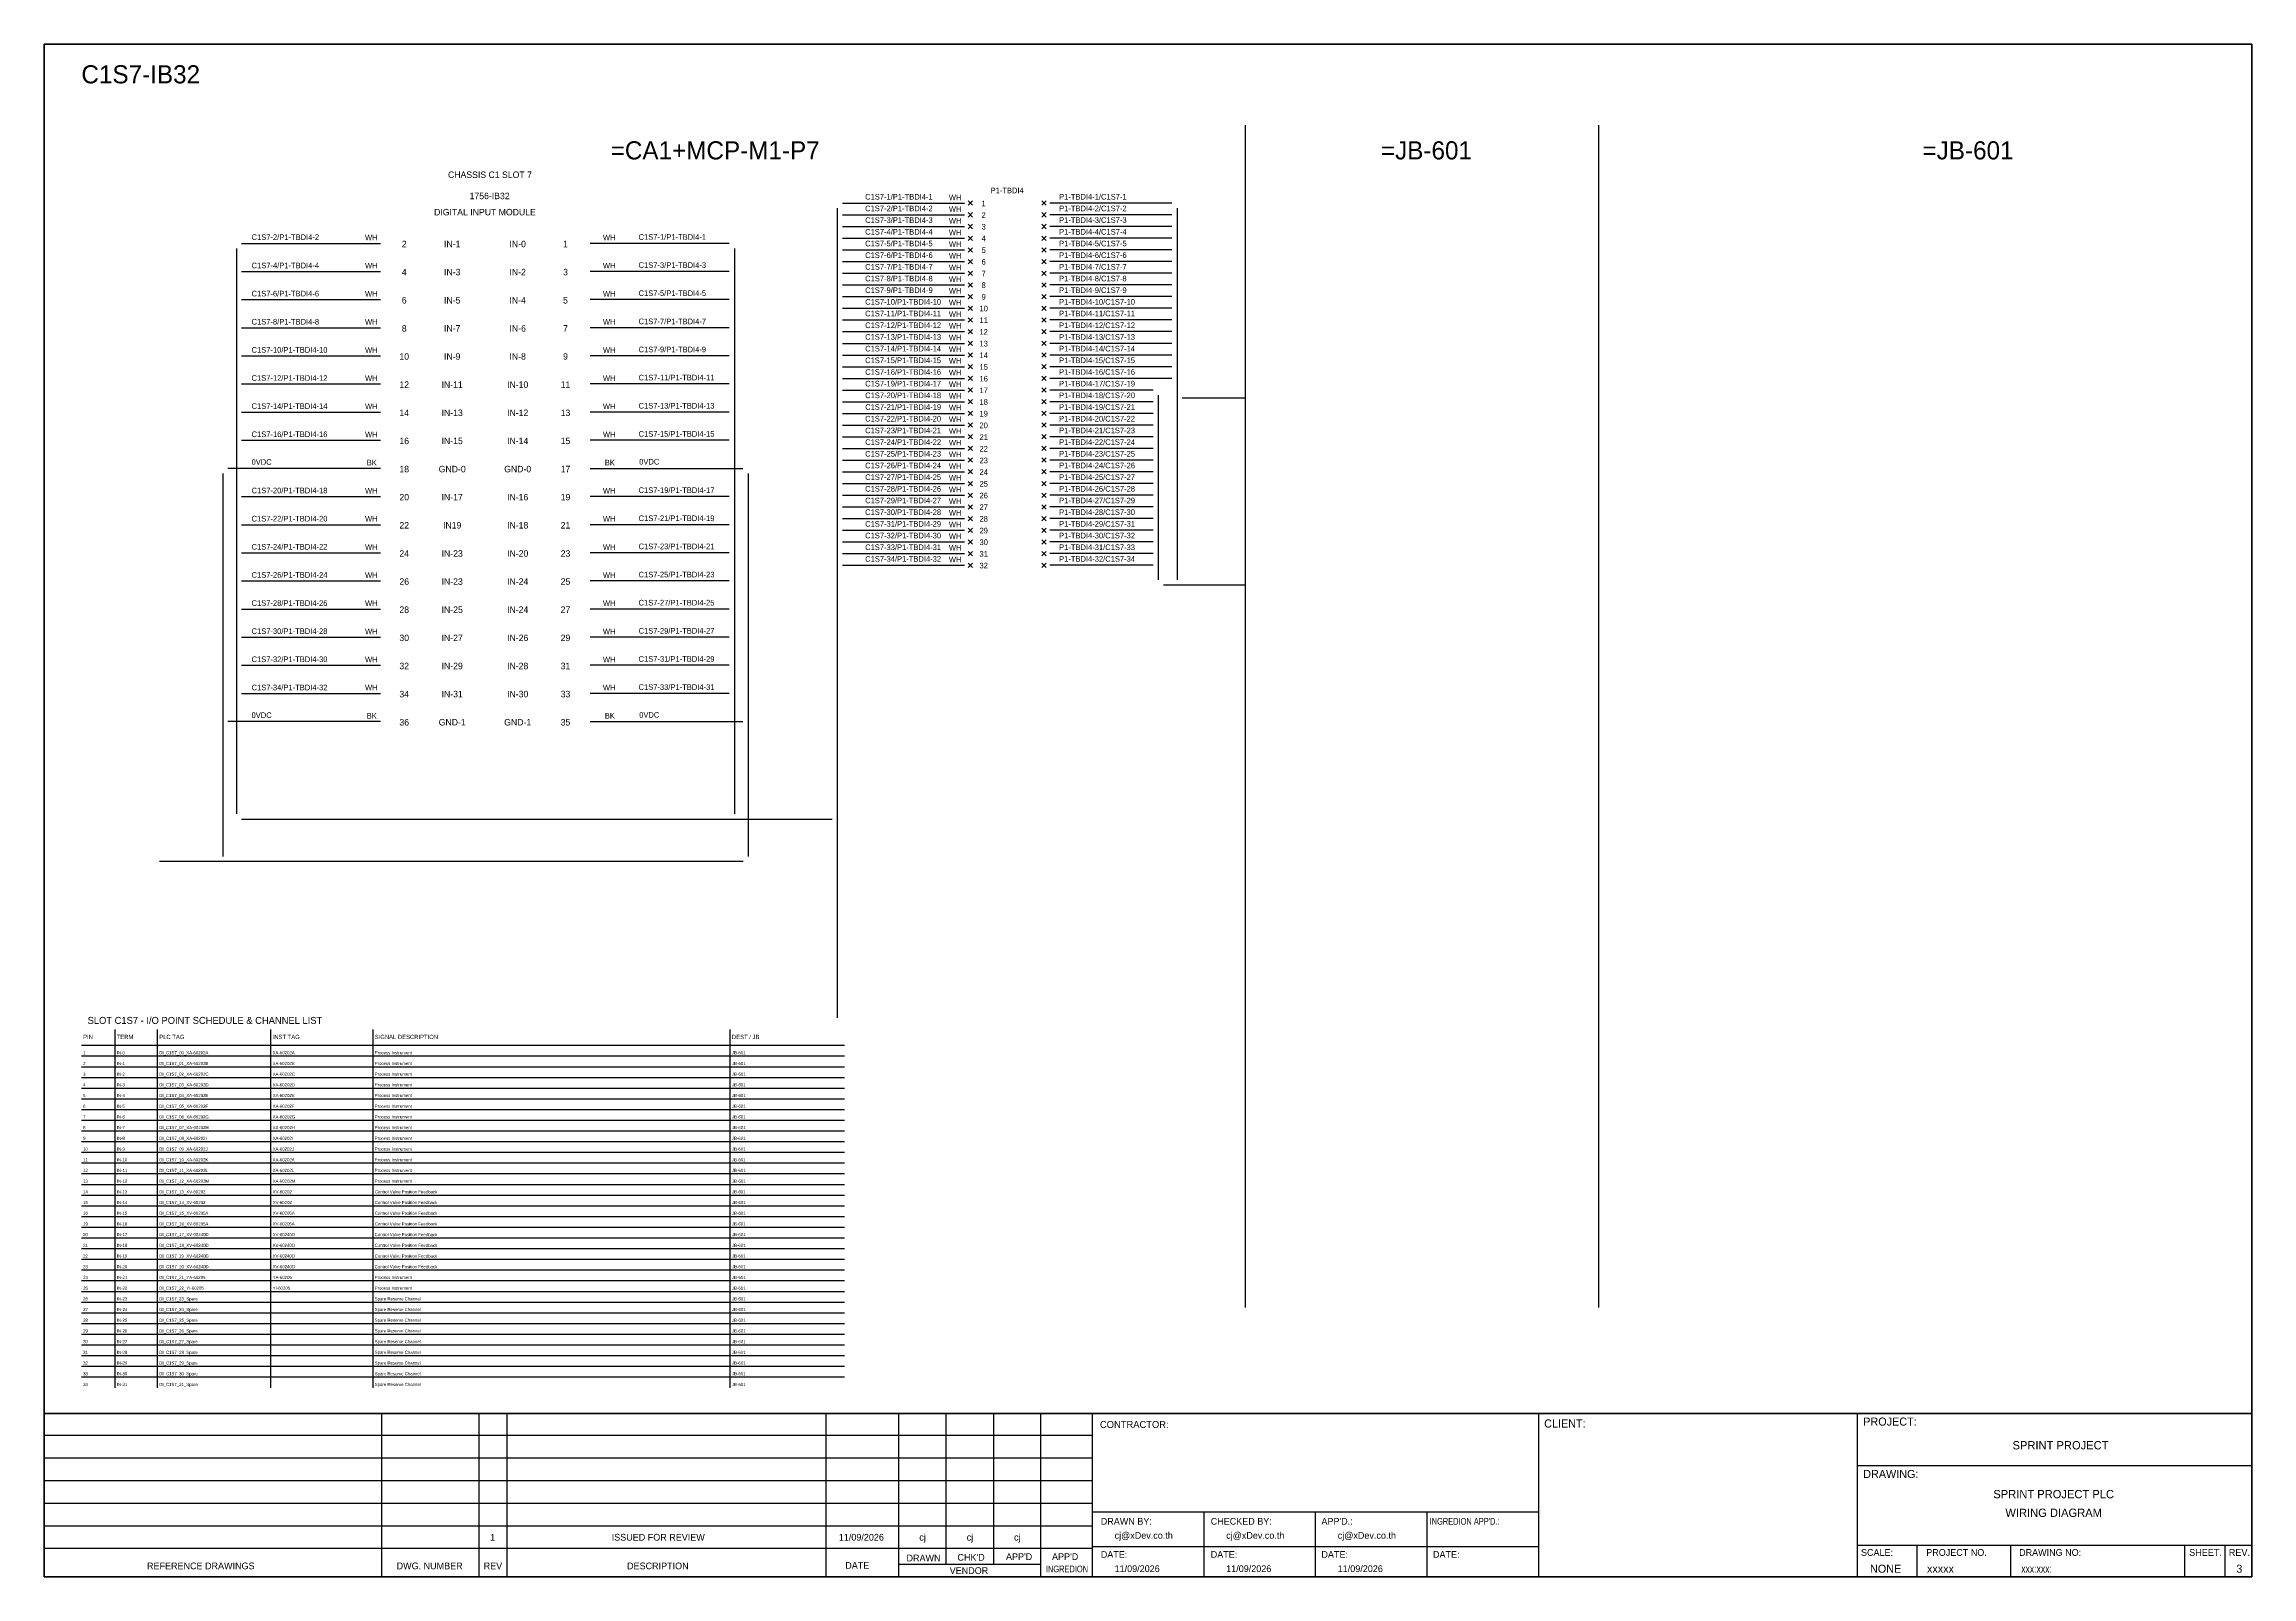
# Model space of a CAD drawing. Header units: metres. Extents: x 0 to 54213, y 0 to 2704.
# Drawn here: x 41933 to 45826, y 0 to 2704 of the extents above; entities that cross this region are included whole.
import ezdxf
from ezdxf.enums import TextEntityAlignment as Align

# ---------------------------------------------------------------- set-up
doc = ezdxf.new("R2010")
doc.units = ezdxf.units.M

msp = doc.modelspace()

# ---------------------------------------------------------------- linework, layer by layer
at = {"color": 1, "ltscale": 25.4}
for p, q in [((43570.2, 2427.5), (43562.6, 2419.9)), ((43562.6, 2427.5), (43570.2, 2419.9)), ((43692.3, 2427.5), (43700, 2419.9)), ((43700, 2427.5), (43692.3, 2419.9)), ((43570.2, 2406.9), (43562.6, 2399.2)), ((43562.6, 2406.9), (43570.2, 2399.2)), ((43570.2, 2386.3), (43562.6, 2378.6)), ((43562.6, 2386.3), (43570.2, 2378.6)), ((43692.3, 2406.9), (43700, 2399.2)), ((43700, 2406.9), (43692.3, 2399.2)), ((43692.3, 2386.3), (43700, 2378.6)), ((43700, 2386.3), (43692.3, 2378.6)), ((43570.2, 2365.7), (43562.6, 2358)), ((43562.6, 2365.7), (43570.2, 2358)), ((43570.2, 2345.1), (43562.6, 2337.4)), ((43562.6, 2345.1), (43570.2, 2337.4)), ((43692.3, 2365.7), (43700, 2358)), ((43700, 2365.7), (43692.3, 2358)), ((43692.3, 2345.1), (43700, 2337.4)), ((43700, 2345.1), (43692.3, 2337.4)), ((43570.2, 2324.5), (43562.6, 2316.8)), ((43562.6, 2324.5), (43570.2, 2316.8)), ((43570.2, 2303.9), (43562.6, 2296.2)), ((43562.6, 2303.9), (43570.2, 2296.2)), ((43692.3, 2324.5), (43700, 2316.8)), ((43700, 2324.5), (43692.3, 2316.8)), ((43692.3, 2303.9), (43700, 2296.2)), ((43700, 2303.9), (43692.3, 2296.2)), ((43570.2, 2283.2), (43562.6, 2275.6)), ((43562.6, 2283.2), (43570.2, 2275.6)), ((43570.2, 2262.6), (43562.6, 2255)), ((43562.6, 2262.6), (43570.2, 2255)), ((43692.3, 2283.2), (43700, 2275.6)), ((43700, 2283.2), (43692.3, 2275.6)), ((43692.3, 2262.6), (43700, 2255)), ((43700, 2262.6), (43692.3, 2255)), ((43570.2, 2242), (43562.6, 2234.3)), ((43562.6, 2242), (43570.2, 2234.3)), ((43570.2, 2221.4), (43562.6, 2213.7)), ((43562.6, 2221.4), (43570.2, 2213.7)), ((43692.3, 2242), (43700, 2234.3)), ((43700, 2242), (43692.3, 2234.3)), ((43692.3, 2221.4), (43700, 2213.7)), ((43700, 2221.4), (43692.3, 2213.7)), ((43570.2, 2200.8), (43562.6, 2193.1)), ((43562.6, 2200.8), (43570.2, 2193.1)), ((43692.3, 2200.8), (43700, 2193.1)), ((43700, 2200.8), (43692.3, 2193.1)), ((43570.2, 2180.2), (43562.6, 2172.5)), ((43562.6, 2180.2), (43570.2, 2172.5)), ((43570.2, 2159.6), (43562.6, 2151.9)), ((43562.6, 2159.6), (43570.2, 2151.9)), ((43692.3, 2180.2), (43700, 2172.5)), ((43700, 2180.2), (43692.3, 2172.5)), ((43692.3, 2159.6), (43700, 2151.9)), ((43700, 2159.6), (43692.3, 2151.9)), ((43570.2, 2139), (43562.6, 2131.3)), ((43562.6, 2139), (43570.2, 2131.3)), ((43570.2, 2118.3), (43562.6, 2110.7)), ((43562.6, 2118.3), (43570.2, 2110.7)), ((43692.3, 2139), (43700, 2131.3)), ((43700, 2139), (43692.3, 2131.3)), ((43692.3, 2118.3), (43700, 2110.7)), ((43700, 2118.3), (43692.3, 2110.7)), ((43570.2, 2097.7), (43562.6, 2090.1)), ((43562.6, 2097.7), (43570.2, 2090.1)), ((43570.2, 2077.1), (43562.6, 2069.5)), ((43562.6, 2077.1), (43570.2, 2069.5)), ((43692.3, 2097.7), (43700, 2090.1)), ((43700, 2097.7), (43692.3, 2090.1)), ((43692.3, 2077.1), (43700, 2069.5)), ((43700, 2077.1), (43692.3, 2069.5)), ((43570.2, 2056.5), (43562.6, 2048.8)), ((43562.6, 2056.5), (43570.2, 2048.8)), ((43570.2, 2035.9), (43562.6, 2028.2)), ((43562.6, 2035.9), (43570.2, 2028.2)), ((43692.3, 2056.5), (43700, 2048.8)), ((43700, 2056.5), (43692.3, 2048.8)), ((43692.3, 2035.9), (43700, 2028.2)), ((43700, 2035.9), (43692.3, 2028.2)), ((43570.2, 2015.3), (43562.6, 2007.6)), ((43562.6, 2015.3), (43570.2, 2007.6)), ((43570.2, 1994.7), (43562.6, 1987)), ((43562.6, 1994.7), (43570.2, 1987)), ((43692.3, 2015.3), (43700, 2007.6)), ((43700, 2015.3), (43692.3, 2007.6)), ((43692.3, 1994.7), (43700, 1987)), ((43700, 1994.7), (43692.3, 1987)), ((43570.2, 1974.1), (43562.6, 1966.4)), ((43562.6, 1974.1), (43570.2, 1966.4)), ((43570.2, 1953.5), (43562.6, 1945.8)), ((43562.6, 1953.5), (43570.2, 1945.8)), ((43692.3, 1974.1), (43700, 1966.4)), ((43700, 1974.1), (43692.3, 1966.4)), ((43692.3, 1953.5), (43700, 1945.8)), ((43700, 1953.5), (43692.3, 1945.8)), ((43570.2, 1932.8), (43562.6, 1925.2)), ((43562.6, 1932.8), (43570.2, 1925.2)), ((43570.2, 1912.2), (43562.6, 1904.6)), ((43562.6, 1912.2), (43570.2, 1904.6)), ((43692.3, 1932.8), (43700, 1925.2)), ((43700, 1932.8), (43692.3, 1925.2)), ((43692.3, 1912.2), (43700, 1904.6)), ((43700, 1912.2), (43692.3, 1904.6)), ((43570.2, 1891.6), (43562.6, 1883.9)), ((43562.6, 1891.6), (43570.2, 1883.9)), ((43570.2, 1871), (43562.6, 1863.3)), ((43562.6, 1871), (43570.2, 1863.3)), ((43692.3, 1891.6), (43700, 1883.9)), ((43700, 1891.6), (43692.3, 1883.9)), ((43692.3, 1871), (43700, 1863.3)), ((43700, 1871), (43692.3, 1863.3)), ((43570.2, 1850.4), (43562.6, 1842.7)), ((43562.6, 1850.4), (43570.2, 1842.7)), ((43692.3, 1850.4), (43700, 1842.7)), ((43700, 1850.4), (43692.3, 1842.7)), ((43570.2, 1829.8), (43562.6, 1822.1)), ((43562.6, 1829.8), (43570.2, 1822.1)), ((43570.2, 1809.2), (43562.6, 1801.5)), ((43562.6, 1809.2), (43570.2, 1801.5)), ((43692.3, 1829.8), (43700, 1822.1)), ((43700, 1829.8), (43692.3, 1822.1)), ((43692.3, 1809.2), (43700, 1801.5)), ((43700, 1809.2), (43692.3, 1801.5)), ((43570.2, 1788.6), (43562.6, 1780.9)), ((43562.6, 1788.6), (43570.2, 1780.9)), ((43692.3, 1788.6), (43700, 1780.9)), ((43700, 1788.6), (43692.3, 1780.9))]:
    msp.add_line(p, q, dxfattribs=at)
at = {"color": 7}
for p, q in [((41998.7, 937.9), (43344.5, 937.9)), ((42058, 333.8), (42058, 965.9)), ((42133, 333.8), (42133, 965.9)), ((42333, 333.8), (42333, 965.9)), ((42513, 333.8), (42513, 965.9)), ((43143, 333.8), (43143, 965.9))]:
    msp.add_line(p, q, dxfattribs=at)
at = {"color": 8}
for p, q in [((41998.7, 919), (43344.5, 919)), ((41998.7, 900.1), (43344.5, 900.1)), ((41998.7, 881.3), (43344.5, 881.3)), ((41998.7, 862.4), (43344.5, 862.4)), ((41998.7, 843.5), (43344.5, 843.5)), ((41998.7, 824.6), (43344.5, 824.6)), ((41998.7, 805.8), (43344.5, 805.8)), ((41998.7, 786.9), (43344.5, 786.9)), ((41998.7, 768), (43344.5, 768)), ((41998.7, 749.1), (43344.5, 749.1)), ((41998.7, 730.2), (43344.5, 730.2)), ((41998.7, 711.4), (43344.5, 711.4)), ((41998.7, 692.5), (43344.5, 692.5)), ((41998.7, 673.6), (43344.5, 673.6)), ((41998.7, 654.7), (43344.5, 654.7)), ((41998.7, 635.9), (43344.5, 635.9)), ((41998.7, 617), (43344.5, 617)), ((41998.7, 598.1), (43344.5, 598.1)), ((41998.7, 579.2), (43344.5, 579.2)), ((41998.7, 560.3), (43344.5, 560.3)), ((41998.7, 541.5), (43344.5, 541.5)), ((41998.7, 522.6), (43344.5, 522.6)), ((41998.7, 503.7), (43344.5, 503.7)), ((41998.7, 484.8), (43344.5, 484.8)), ((41998.7, 465.9), (43344.5, 465.9)), ((41998.7, 447.1), (43344.5, 447.1)), ((41998.7, 428.2), (43344.5, 428.2)), ((41998.7, 409.3), (43344.5, 409.3)), ((41998.7, 390.4), (43344.5, 390.4)), ((41998.7, 371.6), (43344.5, 371.6)), ((41998.7, 352.7), (43344.5, 352.7))]:
    msp.add_line(p, q, dxfattribs=at)
at = {"color": 4}
for p, q in [((45235.3, 56.1), (45235.3, 0)), ((45400.6, 56.1), (45400.6, 0))]:
    msp.add_line(p, q, dxfattribs=at)
at = {"color": 4, "ltscale": 0.5}
for p, q in [((45707.7, 56.1), (45707.7, 0)), ((45707.7, 56.1), (45707.7, 0)), ((45778.9, 56.1), (45778.9, 0)), ((45778.9, 56.1), (45778.9, 0))]:
    msp.add_line(p, q, dxfattribs=at)
at = {"layer": 'GT_1', "color": 4}
for p, q in [((42528.4, 0), (42528.4, 288.2)), ((42700.3, 0), (42700.3, 288.2)), ((42749.5, 0), (42749.5, 288.2)), ((43312.1, 0), (43312.1, 288.2)), ((43440.4, 0), (43440.4, 288.2)), ((43524, 21.8), (43524, 288.2)), ((43607.5, 21.8), (43607.5, 288.2)), ((43690.8, 0), (43690.8, 288.2)), ((43781.8, 0), (43781.8, 288.2)), ((44568.8, 0), (44568.8, 288.2)), ((45131.1, 0), (45131.1, 288.2)), ((45131.1, 0), (45131.1, 288.2)), ((45131.1, 0), (45131.1, 288.2)), ((43781.8, 249.3), (41933, 249.3)), ((43781.8, 209.5), (41933, 209.5)), ((43781.8, 169.6), (41933, 169.6)), ((43781.8, 129.7), (41933, 129.7)), ((43781.8, 89.7), (41933, 89.7)), ((44568.8, 114.3), (43781.8, 114.3)), ((43978.6, 0), (43978.6, 114.3)), ((44175.3, 0), (44175.3, 114.3)), ((44372.1, 0), (44372.1, 114.3)), ((43781.7, 49.8), (41933, 49.8)), ((44568.8, 52.9), (43781.8, 52.9)), ((45131.1, 56.1), (45826.3, 56.1)), ((43690.8, 21.8), (43440.4, 21.8))]:
    msp.add_line(p, q, dxfattribs=at)
at = {"layer": 'HELPPOINT', "color": 4, "lineweight": 35}
for p, q in [((41933, 0), (41933, 2704.2)), ((41933, 2704.2), (45826.3, 2704.2)), ((41933, 0), (41933, 2704.2)), ((41933, 2704.2), (45826.3, 2704.2)), ((45826.3, 2704.2), (45826.3, 0)), ((45826.3, 2704.2), (45826.3, 0)), ((45826.3, 0), (41933, 0)), ((45826.3, 0), (41933, 0))]:
    msp.add_line(p, q, dxfattribs=at)
at = {"layer": 'HELPPOINT', "color": 4}
for p, q in [((45131.1, 196.6), (45826.3, 196.6)), ((45131.1, 196.6), (45826.3, 196.6)), ((45131.1, 56.1), (45826.3, 56.1))]:
    msp.add_line(p, q, dxfattribs=at)
at = {"layer": 'IE-WIRE', "color": 4, "ltscale": 25.4}
for p, q in [((43331.6, 2414.6), (43331.6, 986.1)), ((43340.7, 2423.7), (43556.1, 2423.7)), ((43921.8, 2423.7), (43706.4, 2423.7)), ((43930.9, 2414.6), (43930.9, 1759)), ((43340.7, 2403.1), (43556.1, 2403.1)), ((43340.7, 2382.5), (43556.1, 2382.5)), ((43921.8, 2403.1), (43706.4, 2403.1)), ((43921.8, 2382.5), (43706.4, 2382.5)), ((42272, 2343.6), (42272, 1346.2)), ((42281.2, 2352.7), (42526.4, 2352.7)), ((43141.2, 2352.7), (42895.9, 2352.7)), ((43150.3, 2343.6), (43150.3, 1346.2)), ((43340.7, 2361.9), (43556.1, 2361.9)), ((43340.7, 2341.2), (43556.1, 2341.2)), ((43921.8, 2361.9), (43706.4, 2361.9)), ((43921.8, 2341.2), (43706.4, 2341.2)), ((42281.2, 2303.1), (42526.4, 2303.1)), ((43141.2, 2303.1), (42895.9, 2303.1)), ((43340.7, 2320.6), (43556.1, 2320.6)), ((43340.7, 2300), (43556.1, 2300)), ((43921.8, 2320.6), (43706.4, 2320.6)), ((43921.8, 2300), (43706.4, 2300)), ((43340.7, 2279.4), (43556.1, 2279.4)), ((43340.7, 2258.8), (43556.1, 2258.8)), ((43921.8, 2279.4), (43706.4, 2279.4)), ((43921.8, 2258.8), (43706.4, 2258.8)), ((42281.2, 2253.5), (42526.4, 2253.5)), ((43141.2, 2253.5), (42895.9, 2253.5)), ((43340.7, 2238.2), (43556.1, 2238.2)), ((43921.8, 2238.2), (43706.4, 2238.2)), ((42281.2, 2203.8), (42526.4, 2203.8)), ((43141.2, 2203.8), (42895.9, 2203.8)), ((43340.7, 2217.6), (43556.1, 2217.6)), ((43340.7, 2197), (43556.1, 2197)), ((43921.8, 2217.6), (43706.4, 2217.6)), ((43921.8, 2197), (43706.4, 2197)), ((42281.2, 2154.2), (42526.4, 2154.2)), ((43141.2, 2154.2), (42895.9, 2154.2)), ((43340.7, 2176.3), (43556.1, 2176.3)), ((43340.7, 2155.7), (43556.1, 2155.7)), ((43921.8, 2176.3), (43706.4, 2176.3)), ((43921.8, 2155.7), (43706.4, 2155.7)), ((42281.2, 2104.6), (42526.4, 2104.6)), ((43141.2, 2104.6), (42895.9, 2104.6)), ((43340.7, 2135.1), (43556.1, 2135.1)), ((43340.7, 2114.5), (43556.1, 2114.5)), ((43921.8, 2135.1), (43706.4, 2135.1)), ((43921.8, 2114.5), (43706.4, 2114.5)), ((43340.7, 2093.9), (43556.1, 2093.9)), ((43340.7, 2073.3), (43556.1, 2073.3)), ((43888.7, 2093.9), (43706.4, 2093.9)), ((43888.7, 2073.3), (43706.4, 2073.3)), ((43897.8, 2084.8), (43897.8, 1759)), ((42281.2, 2055), (42526.4, 2055)), ((43141.2, 2055), (42895.9, 2055)), ((43340.7, 2052.7), (43556.1, 2052.7)), ((43340.7, 2032.1), (43556.1, 2032.1)), ((43888.7, 2052.7), (43706.4, 2052.7)), ((43888.7, 2032.1), (43706.4, 2032.1)), ((42281.2, 2005.3), (42526.4, 2005.3)), ((43141.2, 2005.3), (42895.9, 2005.3)), ((43340.7, 2011.5), (43556.1, 2011.5)), ((43340.7, 1990.8), (43556.1, 1990.8)), ((43888.7, 2011.5), (43706.4, 2011.5)), ((43888.7, 1990.8), (43706.4, 1990.8)), ((43340.7, 1970.2), (43556.1, 1970.2)), ((43340.7, 1949.6), (43556.1, 1949.6)), ((43888.7, 1970.2), (43706.4, 1970.2)), ((43888.7, 1949.6), (43706.4, 1949.6)), ((43340.7, 1929), (43556.1, 1929)), ((43340.7, 1908.4), (43556.1, 1908.4)), ((43888.7, 1929), (43706.4, 1929)), ((43888.7, 1908.4), (43706.4, 1908.4)), ((42281.2, 1906.1), (42526.4, 1906.1)), ((43141.2, 1906.1), (42895.9, 1906.1)), ((43340.7, 1887.8), (43556.1, 1887.8)), ((43888.7, 1887.8), (43706.4, 1887.8)), ((42281.2, 1856.4), (42526.4, 1856.4)), ((43141.2, 1856.4), (42895.9, 1856.4)), ((43340.7, 1867.2), (43556.1, 1867.2)), ((43340.7, 1846.6), (43556.1, 1846.6)), ((43888.7, 1867.2), (43706.4, 1867.2)), ((43888.7, 1846.6), (43706.4, 1846.6)), ((42281.2, 1806.8), (42526.4, 1806.8)), ((43141.2, 1806.8), (42895.9, 1806.8)), ((43340.7, 1825.9), (43556.1, 1825.9)), ((43340.7, 1805.3), (43556.1, 1805.3)), ((43888.7, 1825.9), (43706.4, 1825.9)), ((43888.7, 1805.3), (43706.4, 1805.3)), ((42281.2, 1757.2), (42526.4, 1757.2)), ((43141.2, 1757.2), (42895.9, 1757.2)), ((43340.7, 1784.7), (43556.1, 1784.7)), ((43888.7, 1784.7), (43706.4, 1784.7)), ((42281.2, 1707.5), (42526.4, 1707.5)), ((43141.2, 1707.5), (42895.9, 1707.5)), ((42281.2, 1657.9), (42526.4, 1657.9)), ((43141.2, 1657.9), (42895.9, 1657.9)), ((42281.2, 1608.3), (42526.4, 1608.3)), ((43141.2, 1608.3), (42895.9, 1608.3)), ((42281.2, 1558.6), (42526.4, 1558.6)), ((43141.2, 1558.6), (42895.9, 1558.6))]:
    msp.add_line(p, q, dxfattribs=at)
at = {"layer": 'IE-WIRE', "color": 4}
for p, q in [((43939.9, 2079.9), (44051.2, 2079.9)), ((43906.8, 1750.1), (44051.2, 1750.1)), ((42281.1, 1337), (43322.5, 1337))]:
    msp.add_line(p, q, dxfattribs=at)
at = {"layer": 'IE-WIRE', "color": 7, "ltscale": 25.4}
for p, q in [((42526.4, 1955.7), (42257, 1955.7)), ((42895.9, 1955.7), (43165.3, 1955.7)), ((42247.9, 1946.5), (42247.9, 1270.9)), ((43174.4, 1946.5), (43174.4, 1270.9)), ((42526.4, 1509), (42257, 1509)), ((42895.9, 1509), (43165.3, 1509)), ((43165.5, 1262), (42136.4, 1262))]:
    msp.add_line(p, q, dxfattribs=at)
at = {"layer": 'MEMBER', "color": 4, "lineweight": 35}
msp.add_line((41933, 288.2), (45826.3, 288.2), dxfattribs=at)
msp.add_line((41933, 288.2), (45826.3, 288.2), dxfattribs=at)
at = {"layer": 'MEMBER', "color": 4}
for p, q in [((45131.1, 196.6), (45826.3, 196.6)), ((45131.1, 196.6), (45826.3, 196.6)), ((45131.1, 56.1), (45826.3, 56.1)), ((45131.1, 56.1), (45826.3, 56.1))]:
    msp.add_line(p, q, dxfattribs=at)
at = {"layer": 'x01001-FrameArea'}
for p, q in [((44051.2, 2561.5), (44051.2, 475)), ((44674.3, 2561.5), (44674.3, 475))]:
    msp.add_line(p, q, dxfattribs=at)

# ---------------------------------------------------------------- texts
at = {"color": 2}
msp.add_text('C1S7-IB32', height=32, dxfattribs=at).set_placement((41998.7, 2635))
for s, height, p in [('=CA1+MCP-M1-P7', 32, (43116.4, 2516.8)), ('=JB-601', 32, (44370.7, 2516.8)), ('=JB-601', 32, (45325.8, 2516.8)), ('CHASSIS C1 SLOT 7', 11.441, (42719.2, 2473.8)), ('1756-IB32', 11.44, (42718.6, 2436.4)), ('DIGITAL INPUT MODULE', 11.441, (42710.4, 2407.8)), ('2', 11.4, (42568, 2351.6)), ('IN-1', 11.44, (42652.6, 2351.6)), ('IN-0', 11.44, (42768.1, 2351.6)), ('1', 11.4, (42852.4, 2351.6)), ('4', 11.4, (42568, 2302)), ('IN-3', 11.44, (42652.6, 2302)), ('IN-2', 11.44, (42768.1, 2302)), ('3', 11.4, (42852.4, 2302)), ('6', 11.4, (42568, 2252.3)), ('IN-5', 11.44, (42652.6, 2252.3)), ('IN-4', 11.44, (42768.1, 2252.3)), ('5', 11.4, (42852.4, 2252.3)), ('8', 11.4, (42568, 2202.7)), ('IN-7', 11.44, (42652.6, 2202.7)), ('IN-6', 11.44, (42768.1, 2202.7)), ('7', 11.4, (42852.4, 2202.7)), ('10', 11.44, (42568, 2153.1)), ('IN-9', 11.44, (42652.6, 2153.1)), ('IN-8', 11.44, (42768.1, 2153.1)), ('9', 11.4, (42852.4, 2153.1)), ('12', 11.44, (42568, 2103.4)), ('IN-11', 11.44, (42652.6, 2103.4)), ('IN-10', 11.44, (42768.1, 2103.4)), ('11', 11.44, (42852.4, 2103.4)), ('14', 11.44, (42568, 2053.8)), ('IN-13', 11.44, (42652.6, 2053.8)), ('IN-12', 11.44, (42768.1, 2053.8)), ('13', 11.44, (42852.4, 2053.8)), ('16', 11.44, (42568, 2004.2)), ('IN-15', 11.44, (42652.6, 2004.2)), ('IN-14', 11.44, (42768.1, 2004.2)), ('15', 11.44, (42852.4, 2004.2)), ('18', 11.44, (42568, 1954.5)), ('GND-0', 11.44, (42652.6, 1954.5)), ('GND-0', 11.44, (42768.1, 1954.5)), ('17', 11.44, (42852.4, 1954.5)), ('20', 11.44, (42568, 1904.9)), ('IN-17', 11.44, (42652.6, 1904.9)), ('IN-16', 11.44, (42768.1, 1904.9)), ('19', 11.44, (42852.4, 1904.9)), ('22', 11.44, (42568, 1855.3)), ('IN19', 11.44, (42652.6, 1855.3)), ('IN-18', 11.44, (42768.1, 1855.3)), ('21', 11.44, (42852.4, 1855.3)), ('24', 11.44, (42568, 1805.6)), ('IN-23', 11.44, (42652.6, 1805.6)), ('IN-20', 11.44, (42768.1, 1805.6)), ('23', 11.44, (42852.4, 1805.6)), ('26', 11.44, (42568, 1756)), ('IN-23', 11.44, (42652.6, 1756)), ('IN-24', 11.44, (42768.1, 1756)), ('25', 11.44, (42852.4, 1756)), ('28', 11.44, (42568, 1706.4)), ('IN-25', 11.44, (42652.6, 1706.4)), ('IN-24', 11.44, (42768.1, 1706.4)), ('27', 11.44, (42852.4, 1706.4)), ('30', 11.44, (42568, 1656.7)), ('IN-27', 11.44, (42652.6, 1656.7)), ('IN-26', 11.44, (42768.1, 1656.7)), ('29', 11.44, (42852.4, 1656.7)), ('32', 11.44, (42568, 1607.1)), ('IN-29', 11.44, (42652.6, 1607.1)), ('IN-28', 11.44, (42768.1, 1607.1)), ('31', 11.44, (42852.4, 1607.1)), ('34', 11.44, (42568, 1557.5)), ('IN-31', 11.44, (42652.6, 1557.5)), ('IN-30', 11.44, (42768.1, 1557.5)), ('33', 11.44, (42852.4, 1557.5)), ('36', 11.44, (42568, 1507.8)), ('GND-1', 11.44, (42652.6, 1507.8)), ('GND-1', 11.44, (42768.1, 1507.8)), ('35', 11.44, (42852.4, 1507.8))]:
    msp.add_text(s, height=height, dxfattribs=at).set_placement(p, align=Align.MIDDLE_CENTER)
at = {"color": 4}
for s, height, p in [('C1S7-1/P1-TBDI4-1', 9.949, (43380.9, 2430)), ('C1S7-2/P1-TBDI4-2', 9.949, (43380.9, 2409.4)), ('WH', 9.95, (43528.5, 2428.9)), ('WH', 9.95, (43528.5, 2408.3)), ('P1-TBDI4-1/C1S7-1', 9.949, (43722.9, 2430)), ('P1-TBDI4-2/C1S7-2', 9.949, (43722.9, 2409.4)), ('C1S7-3/P1-TBDI4-3', 9.949, (43380.9, 2388.8)), ('C1S7-4/P1-TBDI4-4', 9.949, (43380.9, 2368.1)), ('WH', 9.95, (43528.5, 2387.7)), ('WH', 9.95, (43528.5, 2367.1)), ('P1-TBDI4-3/C1S7-3', 9.949, (43722.9, 2388.8)), ('P1-TBDI4-4/C1S7-4', 9.949, (43722.9, 2368.1)), ('C1S7-2/P1-TBDI4-2', 9.949, (42298.8, 2358.7)), ('WH', 9.95, (42498.9, 2358)), ('WH', 9.95, (42918.4, 2358)), ('C1S7-1/P1-TBDI4-1', 9.949, (42981.3, 2359)), ('C1S7-5/P1-TBDI4-5', 9.949, (43380.9, 2347.5)), ('C1S7-6/P1-TBDI4-6', 9.949, (43380.9, 2326.9)), ('WH', 9.95, (43528.5, 2346.5)), ('P1-TBDI4-5/C1S7-5', 9.949, (43722.9, 2347.5)), ('P1-TBDI4-6/C1S7-6', 9.949, (43722.9, 2326.9)), ('C1S7-4/P1-TBDI4-4', 9.949, (42298.8, 2308.7)), ('WH', 9.95, (42498.9, 2308.4)), ('WH', 9.95, (42918.4, 2308.4)), ('C1S7-3/P1-TBDI4-3', 9.949, (42981.3, 2309.4)), ('C1S7-7/P1-TBDI4-7', 9.949, (43380.9, 2306.3)), ('WH', 9.95, (43528.5, 2325.9)), ('WH', 9.95, (43528.5, 2305.3)), ('P1-TBDI4-7/C1S7-7', 9.949, (43722.9, 2306.3)), ('C1S7-6/P1-TBDI4-6', 9.949, (42298.8, 2259.1)), ('WH', 9.95, (42498.9, 2258.7)), ('WH', 9.95, (42918.4, 2258.7)), ('C1S7-5/P1-TBDI4-5', 9.949, (42981.3, 2259.8)), ('C1S7-8/P1-TBDI4-8', 9.949, (43380.9, 2285.7)), ('C1S7-9/P1-TBDI4-9', 9.949, (43380.9, 2265.1)), ('WH', 9.95, (43528.5, 2284.7)), ('WH', 9.95, (43528.5, 2264.1)), ('P1-TBDI4-8/C1S7-8', 9.949, (43722.9, 2285.7)), ('P1-TBDI4-9/C1S7-9', 9.949, (43722.9, 2265.1)), ('C1S7-8/P1-TBDI4-8', 9.949, (42298.8, 2209.5)), ('C1S7-7/P1-TBDI4-7', 9.949, (42981.3, 2210.1)), ('C1S7-10/P1-TBDI4-10', 9.949, (43380.9, 2244.5)), ('C1S7-11/P1-TBDI4-11', 9.949, (43380.9, 2223.9)), ('WH', 9.95, (43528.5, 2243.4)), ('WH', 9.95, (43528.5, 2222.8)), ('P1-TBDI4-10/C1S7-10', 9.949, (43722.9, 2244.5)), ('P1-TBDI4-11/C1S7-11', 9.949, (43722.9, 2223.9)), ('WH', 9.95, (42498.9, 2209.1)), ('WH', 9.95, (42918.4, 2209.1)), ('C1S7-12/P1-TBDI4-12', 9.949, (43380.9, 2203.2)), ('C1S7-13/P1-TBDI4-13', 9.949, (43380.9, 2182.6)), ('WH', 9.95, (43528.5, 2202.2)), ('WH', 9.95, (43528.5, 2181.6)), ('P1-TBDI4-12/C1S7-12', 9.949, (43722.9, 2203.2)), ('P1-TBDI4-13/C1S7-13', 9.949, (43722.9, 2182.6)), ('C1S7-10/P1-TBDI4-10', 9.949, (42298.8, 2159.8)), ('WH', 9.95, (42498.9, 2159.5)), ('WH', 9.95, (42918.4, 2159.5)), ('C1S7-9/P1-TBDI4-9', 9.949, (42981.3, 2160.5)), ('C1S7-14/P1-TBDI4-14', 9.949, (43380.9, 2162)), ('C1S7-15/P1-TBDI4-15', 9.949, (43380.9, 2141.4)), ('WH', 9.95, (43528.5, 2161)), ('WH', 9.95, (43528.5, 2140.4)), ('P1-TBDI4-14/C1S7-14', 9.949, (43722.9, 2162)), ('P1-TBDI4-15/C1S7-15', 9.949, (43722.9, 2141.4)), ('C1S7-12/P1-TBDI4-12', 9.949, (42298.8, 2110.2)), ('WH', 9.95, (42498.9, 2109.8)), ('WH', 9.95, (42918.4, 2109.8)), ('C1S7-11/P1-TBDI4-11', 9.949, (42981.3, 2110.9)), ('C1S7-16/P1-TBDI4-16', 9.949, (43380.9, 2120.8)), ('C1S7-19/P1-TBDI4-17', 9.949, (43380.9, 2100.2)), ('WH', 9.95, (43528.5, 2119.8)), ('WH', 9.95, (43528.5, 2099.2)), ('P1-TBDI4-16/C1S7-16', 9.949, (43722.9, 2120.8)), ('P1-TBDI4-17/C1S7-19', 9.949, (43722.9, 2100.2)), ('C1S7-14/P1-TBDI4-14', 9.949, (42298.8, 2060.6)), ('WH', 9.95, (42498.9, 2060.2)), ('WH', 9.95, (42918.4, 2060.2)), ('C1S7-13/P1-TBDI4-13', 9.949, (42981.3, 2061.2)), ('C1S7-20/P1-TBDI4-18', 9.949, (43380.9, 2079.6)), ('C1S7-21/P1-TBDI4-19', 9.949, (43380.9, 2059)), ('WH', 9.95, (43528.5, 2078.5)), ('WH', 9.95, (43528.5, 2057.9)), ('P1-TBDI4-18/C1S7-20', 9.949, (43722.9, 2079.6)), ('P1-TBDI4-19/C1S7-21', 9.949, (43722.9, 2059)), ('C1S7-22/P1-TBDI4-20', 9.949, (43380.9, 2038.4)), ('C1S7-23/P1-TBDI4-21', 9.949, (43380.9, 2017.7)), ('WH', 9.95, (43528.5, 2037.3)), ('WH', 9.95, (43528.5, 2016.7)), ('P1-TBDI4-20/C1S7-22', 9.949, (43722.9, 2038.4)), ('P1-TBDI4-21/C1S7-23', 9.949, (43722.9, 2017.7)), ('C1S7-16/P1-TBDI4-16', 9.949, (42298.8, 2010.9)), ('WH', 9.95, (42498.9, 2010.6)), ('WH', 9.95, (42918.4, 2010.6)), ('C1S7-15/P1-TBDI4-15', 9.949, (42981.3, 2011.6)), ('C1S7-24/P1-TBDI4-22', 9.949, (43380.9, 1997.1)), ('C1S7-25/P1-TBDI4-23', 9.949, (43380.9, 1976.5)), ('WH', 9.95, (43528.5, 1996.1)), ('P1-TBDI4-22/C1S7-24', 9.949, (43722.9, 1997.1)), ('P1-TBDI4-23/C1S7-25', 9.949, (43722.9, 1976.5)), ('C1S7-26/P1-TBDI4-24', 9.949, (43380.9, 1955.9)), ('WH', 9.95, (43528.5, 1975.5)), ('WH', 9.95, (43528.5, 1954.9)), ('P1-TBDI4-24/C1S7-26', 9.949, (43722.9, 1955.9)), ('C1S7-20/P1-TBDI4-18', 9.949, (42298.8, 1911.7)), ('WH', 9.95, (42498.9, 1911.3)), ('WH', 9.95, (42918.4, 1911.3)), ('C1S7-19/P1-TBDI4-17', 9.949, (42981.3, 1912.3)), ('C1S7-27/P1-TBDI4-25', 9.949, (43380.9, 1935.3)), ('C1S7-28/P1-TBDI4-26', 9.949, (43380.9, 1914.7)), ('WH', 9.95, (43528.5, 1934.3)), ('WH', 9.95, (43528.5, 1913.6)), ('P1-TBDI4-25/C1S7-27', 9.949, (43722.9, 1935.3)), ('P1-TBDI4-26/C1S7-28', 9.949, (43722.9, 1914.7)), ('C1S7-22/P1-TBDI4-20', 9.949, (42298.8, 1862)), ('WH', 9.95, (42498.9, 1861.7)), ('WH', 9.95, (42918.4, 1861.7)), ('C1S7-21/P1-TBDI4-19', 9.949, (42981.3, 1862.7)), ('C1S7-29/P1-TBDI4-27', 9.949, (43380.9, 1894.1)), ('C1S7-30/P1-TBDI4-28', 9.949, (43380.9, 1873.5)), ('WH', 9.95, (43528.5, 1893)), ('WH', 9.95, (43528.5, 1872.4)), ('P1-TBDI4-27/C1S7-29', 9.949, (43722.9, 1894.1)), ('P1-TBDI4-28/C1S7-30', 9.949, (43722.9, 1873.5)), ('C1S7-31/P1-TBDI4-29', 9.949, (43380.9, 1852.8)), ('C1S7-32/P1-TBDI4-30', 9.949, (43380.9, 1832.2)), ('WH', 9.95, (43528.5, 1851.8)), ('WH', 9.95, (43528.5, 1831.2)), ('P1-TBDI4-29/C1S7-31', 9.949, (43722.9, 1852.8)), ('P1-TBDI4-30/C1S7-32', 9.949, (43722.9, 1832.2)), ('C1S7-24/P1-TBDI4-22', 9.949, (42298.8, 1812.4)), ('WH', 9.95, (42498.9, 1812)), ('WH', 9.95, (42918.4, 1812)), ('C1S7-23/P1-TBDI4-21', 9.949, (42981.3, 1813.1)), ('C1S7-33/P1-TBDI4-31', 9.949, (43380.9, 1811.6)), ('C1S7-34/P1-TBDI4-32', 9.949, (43380.9, 1791)), ('WH', 9.95, (43528.5, 1810.6)), ('WH', 9.95, (43528.5, 1790)), ('P1-TBDI4-31/C1S7-33', 9.949, (43722.9, 1811.6)), ('P1-TBDI4-32/C1S7-34', 9.949, (43722.9, 1791)), ('C1S7-26/P1-TBDI4-24', 9.949, (42298.8, 1762.8)), ('WH', 9.95, (42498.9, 1762.4)), ('WH', 9.95, (42918.4, 1762.4)), ('C1S7-25/P1-TBDI4-23', 9.949, (42981.3, 1763.4)), ('C1S7-28/P1-TBDI4-26', 9.949, (42298.8, 1713.1)), ('WH', 9.95, (42498.9, 1712.8)), ('WH', 9.95, (42918.4, 1712.8)), ('C1S7-27/P1-TBDI4-25', 9.949, (42981.3, 1713.8)), ('C1S7-29/P1-TBDI4-27', 9.949, (42981.3, 1664.2)), ('C1S7-30/P1-TBDI4-28', 9.949, (42298.8, 1663.5)), ('WH', 9.95, (42498.9, 1663.1)), ('WH', 9.95, (42918.4, 1663.1)), ('C1S7-32/P1-TBDI4-30', 9.949, (42298.8, 1613.9)), ('WH', 9.95, (42498.9, 1613.5)), ('WH', 9.95, (42918.4, 1613.5)), ('C1S7-31/P1-TBDI4-29', 9.949, (42981.3, 1614.5)), ('C1S7-34/P1-TBDI4-32', 9.949, (42298.8, 1564.2)), ('WH', 9.95, (42498.9, 1563.9)), ('WH', 9.95, (42918.4, 1563.9)), ('C1S7-33/P1-TBDI4-31', 9.949, (42981.3, 1564.9))]:
    msp.add_text(s, height=height, dxfattribs=at).set_placement(p)
msp.add_text('P1-TBDI4', height=9.95, dxfattribs=at).set_placement((43631.3, 2446.1), align=Align.MIDDLE_CENTER)
at = {"color": 7}
for s, height, p in [('0VDC', 9.95, (42298.8, 1962)), ('BK', 9.95, (42501.9, 1960.9)), ('BK', 9.95, (42921.8, 1960.9)), ('0VDC', 9.95, (42982.4, 1962.5)), ('0VDC', 9.95, (42298.8, 1515.3)), ('BK', 9.95, (42501.9, 1514.2)), ('BK', 9.95, (42921.8, 1514.2)), ('0VDC', 9.95, (42982.4, 1515.8)), ('2', 5.5, (42001.7, 903.1)), ('1', 5.5, (42001.7, 922)), ('IN-0', 5.5, (42061, 922)), ('IN-1', 5.5, (42061, 903.1)), ('DI_C1S7_00_XA-60202A', 5.5, (42136, 922)), ('DI_C1S7_01_XA-60202B', 5.5, (42136, 903.1)), ('XA-60202A', 5.5, (42336, 922)), ('XA-60202B', 5.5, (42336, 903.1)), ('Process Instrument', 5.5, (42516, 922)), ('Process Instrument', 5.5, (42516, 903.1)), ('JB-601', 5.5, (43146, 922)), ('JB-601', 5.5, (43146, 903.1)), ('4', 5.5, (42001.7, 865.4)), ('3', 5.5, (42001.7, 884.3)), ('IN-2', 5.5, (42061, 884.3)), ('IN-3', 5.5, (42061, 865.4)), ('DI_C1S7_02_XA-60202C', 5.5, (42136, 884.3)), ('DI_C1S7_03_XA-60202D', 5.5, (42136, 865.4)), ('XA-60202C', 5.5, (42336, 884.3)), ('XA-60202D', 5.5, (42336, 865.4)), ('Process Instrument', 5.5, (42516, 884.3)), ('Process Instrument', 5.5, (42516, 865.4)), ('JB-601', 5.5, (43146, 884.3)), ('JB-601', 5.5, (43146, 865.4)), ('5', 5.5, (42001.7, 846.5)), ('6', 5.5, (42001.7, 827.6)), ('IN-4', 5.5, (42061, 846.5)), ('IN-5', 5.5, (42061, 827.6)), ('DI_C1S7_04_XA-60202E', 5.5, (42136, 846.5)), ('DI_C1S7_05_XA-60202F', 5.5, (42136, 827.6)), ('XA-60202E', 5.5, (42336, 846.5)), ('XA-60202F', 5.5, (42336, 827.6)), ('Process Instrument', 5.5, (42516, 846.5)), ('Process Instrument', 5.5, (42516, 827.6)), ('JB-601', 5.5, (43146, 846.5)), ('JB-601', 5.5, (43146, 827.6)), ('8', 5.5, (42001.7, 789.9)), ('7', 5.5, (42001.7, 808.8)), ('IN-6', 5.5, (42061, 808.8)), ('IN-7', 5.5, (42061, 789.9)), ('DI_C1S7_06_XA-60202G', 5.5, (42136, 808.8)), ('DI_C1S7_07_XA-60202H', 5.5, (42136, 789.9)), ('XA-60202G', 5.5, (42336, 808.8)), ('XA-60202H', 5.5, (42336, 789.9)), ('Process Instrument', 5.5, (42516, 808.8)), ('Process Instrument', 5.5, (42516, 789.9)), ('JB-601', 5.5, (43146, 808.8)), ('JB-601', 5.5, (43146, 789.9)), ('9', 5.5, (42001.7, 771)), ('10', 5.5, (42001.7, 752.1)), ('IN-8', 5.5, (42061, 771)), ('IN-9', 5.5, (42061, 752.1)), ('DI_C1S7_08_XA-60202I', 5.5, (42136, 771)), ('DI_C1S7_09_XA-60202J', 5.5, (42136, 752.1)), ('XA-60202I', 5.5, (42336, 771)), ('XA-60202J', 5.5, (42336, 752.1)), ('Process Instrument', 5.5, (42516, 771)), ('Process Instrument', 5.5, (42516, 752.1)), ('JB-601', 5.5, (43146, 771)), ('JB-601', 5.5, (43146, 752.1)), ('11', 5.5, (42001.7, 733.2)), ('12', 5.5, (42001.7, 714.4)), ('13', 5.5, (42001.7, 695.5)), ('IN-10', 5.5, (42061, 733.2)), ('IN-11', 5.5, (42061, 714.4)), ('IN-12', 5.5, (42061, 695.5)), ('DI_C1S7_10_XA-60202K', 5.5, (42136, 733.2)), ('DI_C1S7_11_XA-60202L', 5.5, (42136, 714.4)), ('DI_C1S7_12_XA-60202M', 5.5, (42136, 695.5)), ('XA-60202K', 5.5, (42336, 733.2)), ('XA-60202L', 5.5, (42336, 714.4)), ('XA-60202M', 5.5, (42336, 695.5)), ('Process Instrument', 5.5, (42516, 733.2)), ('Process Instrument', 5.5, (42516, 714.4)), ('Process Instrument', 5.5, (42516, 695.5)), ('JB-601', 5.5, (43146, 733.2)), ('JB-601', 5.5, (43146, 714.4)), ('JB-601', 5.5, (43146, 695.5)), ('14', 5.5, (42001.7, 676.6)), ('15', 5.5, (42001.7, 657.7)), ('IN-13', 5.5, (42061, 676.6)), ('IN-14', 5.5, (42061, 657.7)), ('DI_C1S7_13_XV-60202', 5.5, (42136, 676.6)), ('DI_C1S7_14_XV-60202', 5.5, (42136, 657.7)), ('XV-60202', 5.5, (42336, 676.6)), ('XV-60202', 5.5, (42336, 657.7)), ('Control Valve Position Feedback', 5.5, (42516, 676.6)), ('Control Valve Position Feedback', 5.5, (42516, 657.7)), ('JB-601', 5.5, (43146, 676.6)), ('JB-601', 5.5, (43146, 657.7)), ('16', 5.5, (42001.7, 638.9)), ('19', 5.5, (42001.7, 620)), ('IN-15', 5.5, (42061, 638.9)), ('IN-16', 5.5, (42061, 620)), ('DI_C1S7_15_XV-60205A', 5.5, (42136, 638.9)), ('DI_C1S7_16_XV-60205A', 5.5, (42136, 620)), ('XV-60205A', 5.5, (42336, 638.9)), ('XV-60205A', 5.5, (42336, 620)), ('Control Valve Position Feedback', 5.5, (42516, 638.9)), ('Control Valve Position Feedback', 5.5, (42516, 620)), ('JB-601', 5.5, (43146, 638.9)), ('JB-601', 5.5, (43146, 620)), ('20', 5.5, (42001.7, 601.1)), ('21', 5.5, (42001.7, 582.2)), ('IN-17', 5.5, (42061, 601.1)), ('IN-18', 5.5, (42061, 582.2)), ('DI_C1S7_17_XV-60240D', 5.5, (42136, 601.1)), ('DI_C1S7_18_XV-60240D', 5.5, (42136, 582.2)), ('XV-60240D', 5.5, (42336, 601.1)), ('XV-60240D', 5.5, (42336, 582.2)), ('Control Valve Position Feedback', 5.5, (42516, 601.1)), ('Control Valve Position Feedback', 5.5, (42516, 582.2)), ('JB-601', 5.5, (43146, 601.1)), ('JB-601', 5.5, (43146, 582.2)), ('22', 5.5, (42001.7, 563.3)), ('23', 5.5, (42001.7, 544.5)), ('IN-19', 5.5, (42061, 563.3)), ('IN-20', 5.5, (42061, 544.5)), ('DI_C1S7_19_XV-60240D', 5.5, (42136, 563.3)), ('DI_C1S7_20_XV-60240D', 5.5, (42136, 544.5)), ('XV-60240D', 5.5, (42336, 563.3)), ('XV-60240D', 5.5, (42336, 544.5)), ('Control Valve Position Feedback', 5.5, (42516, 563.3)), ('Control Valve Position Feedback', 5.5, (42516, 544.5)), ('JB-601', 5.5, (43146, 563.3)), ('JB-601', 5.5, (43146, 544.5)), ('24', 5.5, (42001.7, 525.6)), ('25', 5.5, (42001.7, 506.7)), ('IN-21', 5.5, (42061, 525.6)), ('IN-22', 5.5, (42061, 506.7)), ('DI_C1S7_21_YA-60205', 5.5, (42136, 525.6)), ('DI_C1S7_22_YI-60205', 5.5, (42136, 506.7)), ('YA-60205', 5.5, (42336, 525.6)), ('YI-60205', 5.5, (42336, 506.7)), ('Process Instrument', 5.5, (42516, 525.6)), ('Process Instrument', 5.5, (42516, 506.7)), ('JB-601', 5.5, (43146, 525.6)), ('JB-601', 5.5, (43146, 506.7)), ('26', 5.5, (42001.7, 487.8)), ('27', 5.5, (42001.7, 468.9)), ('IN-23', 5.5, (42061, 487.8)), ('IN-24', 5.5, (42061, 468.9)), ('DI_C1S7_23_Spare', 5.5, (42136, 487.8)), ('DI_C1S7_24_Spare', 5.5, (42136, 468.9)), ('Spare Reserve Channel', 5.5, (42516, 487.8)), ('Spare Reserve Channel', 5.5, (42516, 468.9)), ('JB-601', 5.5, (43146, 487.8)), ('JB-601', 5.5, (43146, 468.9)), ('28', 5.5, (42001.7, 450.1)), ('29', 5.5, (42001.7, 431.2)), ('IN-25', 5.5, (42061, 450.1)), ('IN-26', 5.5, (42061, 431.2)), ('DI_C1S7_25_Spare', 5.5, (42136, 450.1)), ('DI_C1S7_26_Spare', 5.5, (42136, 431.2)), ('Spare Reserve Channel', 5.5, (42516, 450.1)), ('Spare Reserve Channel', 5.5, (42516, 431.2)), ('JB-601', 5.5, (43146, 450.1)), ('JB-601', 5.5, (43146, 431.2)), ('30', 5.5, (42001.7, 412.3)), ('31', 5.5, (42001.7, 393.4)), ('IN-27', 5.5, (42061, 412.3)), ('IN-28', 5.5, (42061, 393.4)), ('DI_C1S7_27_Spare', 5.5, (42136, 412.3)), ('DI_C1S7_28_Spare', 5.5, (42136, 393.4)), ('Spare Reserve Channel', 5.5, (42516, 412.3)), ('Spare Reserve Channel', 5.5, (42516, 393.4)), ('JB-601', 5.5, (43146, 412.3)), ('JB-601', 5.5, (43146, 393.4)), ('32', 5.5, (42001.7, 374.6)), ('33', 5.5, (42001.7, 355.7)), ('IN-29', 5.5, (42061, 374.6)), ('IN-30', 5.5, (42061, 355.7)), ('DI_C1S7_29_Spare', 5.5, (42136, 374.6)), ('DI_C1S7_30_Spare', 5.5, (42136, 355.7)), ('Spare Reserve Channel', 5.5, (42516, 374.6)), ('Spare Reserve Channel', 5.5, (42516, 355.7)), ('JB-601', 5.5, (43146, 374.6)), ('JB-601', 5.5, (43146, 355.7)), ('34', 5.5, (42001.7, 336.8)), ('IN-31', 5.5, (42061, 336.8)), ('DI_C1S7_31_Spare', 5.5, (42136, 336.8)), ('Spare Reserve Channel', 5.5, (42516, 336.8)), ('JB-601', 5.5, (43146, 336.8))]:
    msp.add_text(s, height=height, dxfattribs=at).set_placement(p)
at = {"color": 3}
for s, p in [('PIN', (42001.7, 948.9)), ('TERM', (42061, 948.9)), ('PLC TAG', (42136, 948.9)), ('INST TAG', (42336, 948.9)), ('SIGNAL DESCRIPTION', (42516, 948.9)), ('DEST / JB', (43146, 948.9))]:
    msp.add_text(s, height=7.5, dxfattribs=at).set_placement(p)
at = {"color": 4, "ltscale": 100}
for s, p in [('SPRINT PROJECT', (45488.9, 232.2)), ('SPRINT PROJECT PLC', (45476.8, 146)), ('WIRING DIAGRAM', (45476.8, 113.1))]:
    msp.add_text(s, height=14.693, dxfattribs=at).set_placement(p, align=Align.MIDDLE_CENTER)
at = {"layer": 'GT_1', "color": 4}
for s, p in [('CLIENT:', (44578.3, 263.5)), ('PROJECT:', (45141, 266.8)), ('DRAWING:', (45141, 174.4))]:
    msp.add_text(s, height=14.25, dxfattribs=at).set_placement(p)
at = {"layer": 'MEMBER', "color": 4, "ltscale": 0.8}
for s, height, p in [('SLOT C1S7 - I/O POINT SCHEDULE & CHANNEL LIST', 12.35, (42009.6, 975.6)), ('CONTRACTOR:', 12.35, (43794.9, 262.7)), ('DRAWN BY:', 11.88, (43796.4, 92.1)), ('cj@xDev.co.th', 11.875, (43820.8, 67.2)), ('CHECKED BY:', 11.875, (43990.3, 92.1)), ('cj@xDev.co.th', 11.875, (44017.6, 67.2)), ("APP'D.:", 11.88, (44185.5, 92.1)), ('cj@xDev.co.th', 11.875, (44214.3, 67.2)), ('DRAWN', 11.88, (43453.8, 27.3)), ("CHK'D", 11.88, (43543.6, 28.5)), ("APP'D", 11.88, (43629.2, 29.7)), ("APP'D", 11.88, (43710.4, 29.7)), ('DATE:', 11.88, (43796.4, 33.6)), ('DATE:', 11.88, (43990.3, 33.6)), ('DATE:', 11.88, (44185.5, 33.6)), ('DATE:', 11.88, (44382.3, 33.6)), ('SCALE:', 11.88, (45137, 37.1)), ('PROJECT NO.', 11.875, (45252.2, 37.1)), ('DRAWING NO:', 11.875, (45415.9, 37.1)), ('SHEET.', 12, (45715.7, 37.1)), ('REV.', 12, (45785.6, 37.1)), ('REFERENCE DRAWINGS', 11.875, (42114.4, 13.4)), ('DWG. NUMBER', 11.875, (42554.6, 13.4)), ('REV', 11.88, (42708.1, 13.4)), ('DESCRIPTION', 11.875, (42961, 13.4)), ('DATE', 11.88, (43345.8, 14.2)), ('VENDOR', 11.88, (43529.9, 5.1)), ('11/09/2026', 11.88, (43820.8, 8.5)), ('11/09/2026', 11.88, (44017.6, 8.5)), ('11/09/2026', 11.88, (44214.3, 8.5)), ('NONE', 14.23, (45153, 7.3)), ('xxxxx', 14.23, (45253.4, 7.3))]:
    msp.add_text(s, height=height, dxfattribs=at).set_placement(p)
at = {"layer": 'MEMBER', "color": 4, "ltscale": 0.8, "width": 0.8}
for s, height, p in [("INGREDION APP'D.:", 11.875, (44376.3, 92.1)), ('INGREDION', 11.88, (43699.6, 8)), ('xxx:xxx:', 14.23, (45419.6, 7.3))]:
    msp.add_text(s, height=height, dxfattribs=at).set_placement(p)
at = {"layer": 'MEMBER', "color": 4, "ltscale": 0.8}
for s, height, p in [('1', 11.9, (42723.9, 69.9)), ('ISSUED FOR REVIEW', 11.875, (43016, 69.9)), ('11/09/2026', 11.88, (43374.2, 69.9)), ('cj', 11.88, (43482.1, 69.9)), ('cj', 11.88, (43565.7, 69.9)), ('cj', 11.88, (43649.2, 69.9))]:
    msp.add_text(s, height=height, dxfattribs=at).set_placement(p, align=Align.MIDDLE_CENTER)
msp.add_text('3', height=14.2, dxfattribs=at).set_placement((45804.2, 7.3), align=Align.CENTER)
at = {"layer": 'power', "color": 7}
for s, p in [('1', (43589.9, 2423.2)), ('3', (43589.9, 2382)), ('2', (43589.9, 2402.6)), ('4', (43589.9, 2361.3)), ('5', (43589.9, 2340.7)), ('6', (43589.9, 2320.1)), ('7', (43589.9, 2299.5)), ('8', (43589.9, 2278.9)), ('9', (43589.9, 2258.3)), ('10', (43589.9, 2237.7)), ('11', (43589.9, 2217.1)), ('12', (43589.9, 2196.4)), ('13', (43589.9, 2175.8)), ('14', (43589.9, 2155.2)), ('15', (43589.9, 2134.6)), ('16', (43589.9, 2114)), ('17', (43589.9, 2093.4)), ('18', (43589.9, 2072.8)), ('20', (43589.9, 2031.6)), ('19', (43589.9, 2052.2)), ('21', (43589.9, 2010.9)), ('22', (43589.9, 1990.3)), ('23', (43589.9, 1969.7)), ('24', (43589.9, 1949.1)), ('25', (43589.9, 1928.5)), ('26', (43589.9, 1907.9)), ('27', (43589.9, 1887.3)), ('28', (43589.9, 1866.7)), ('30', (43589.9, 1825.4)), ('29', (43589.9, 1846)), ('31', (43589.9, 1804.8)), ('32', (43589.9, 1784.2))]:
    msp.add_text(s, height=9.97, dxfattribs=at).set_placement(p, align=Align.MIDDLE_CENTER)

doc.saveas('drawing.dxf')
